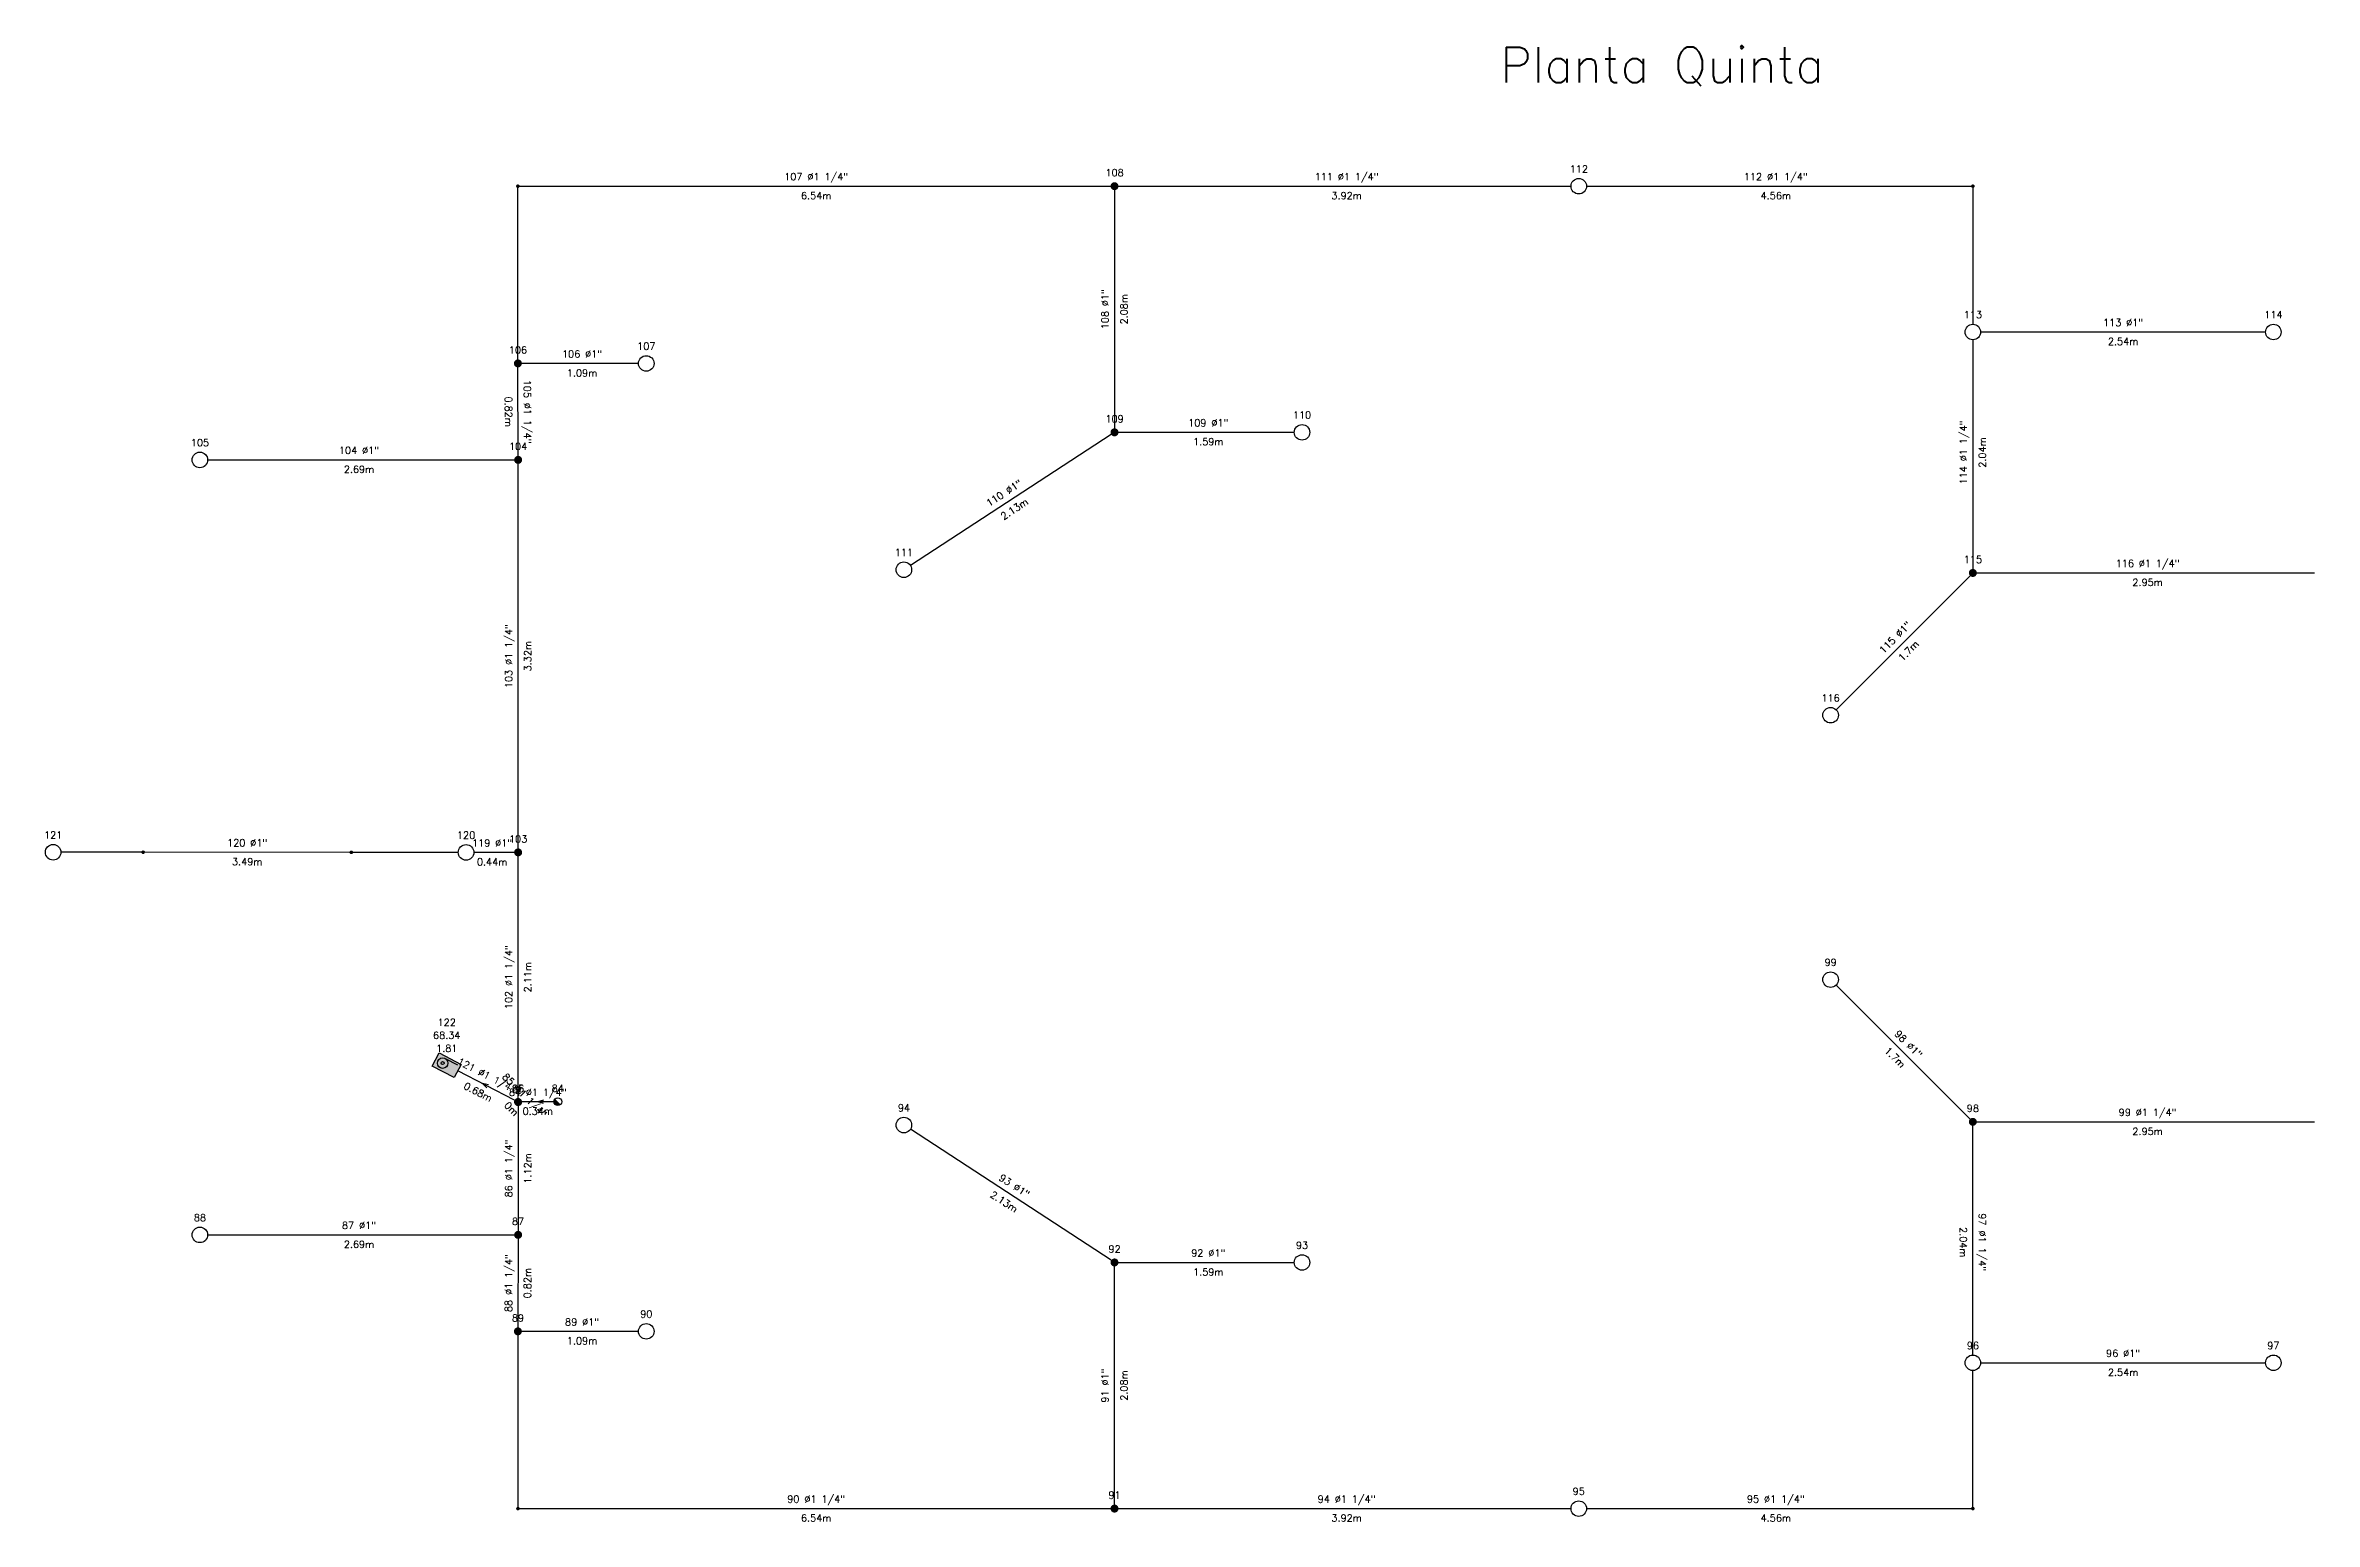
# Model space of a CAD drawing. Extents: x -4.3 to 30.7, y -1.3 to 83.8.
# Drawn here: x 3.34 to 22.52, y 43.25 to 55.72 of the extents above; entities that cross this region are included whole.
import ezdxf
from ezdxf.enums import TextEntityAlignment as Align

# ---------------------------------------------------------------- set-up
doc = ezdxf.new("R2010")
doc.units = 0
doc.header["$LTSCALE"] = 0.5
doc.layers.get('0').update_dxf_attribs({"linetype": 'CONTINUOUS'})
doc.styles.add('ROMANS', font='Romans', dxfattribs={"height": 2.5})

msp = doc.modelspace()

# ---------------------------------------------------------------- texts
at = {"color": 7, "linetype": 'CONTINUOUS', "style": 'ROMANS'}
msp.add_text('Planta Quinta', height=0.3, dxfattribs=at).set_placement((17, 55.709485), align=Align.TOP_CENTER)
at = {"layer": 'Capa0', "color": 94, "linetype": 'CONTINUOUS', "style": 'ROMANS'}
for s, p in [('108', (12.372285, 54.617739, 2.5)), ('112', (16.296289, 54.649614, 2.5)), ('107 Ø1 1/4"', (9.850972, 54.583989, 2.5)), ('111 Ø1 1/4"', (14.334287, 54.583989, 2.5)), ('112 Ø1 1/4"', (17.96165, 54.583989, 2.5)), ('113', (19.627035, 53.417343, 2.5)), ('113 Ø1"', (20.897035, 53.351718, 2.5)), ('114', (22.167035, 53.417343, 2.5)), ('106', (7.329658, 53.119941, 2.5)), ('106 Ø1"', (7.872192, 53.086191, 2.5)), ('107', (8.414726, 53.151816, 2.5)), ('109', (12.372285, 52.537739, 2.5)), ('109 Ø1"', (13.164858, 52.503989, 2.5)), ('110', (13.957431, 52.569614, 2.5)), ('105', (4.641822, 52.336466, 2.5)), ('104', (7.331632, 52.304597, 2.5)), ('111', (10.592285, 51.408538, 2.5)), ('115', (19.626851, 51.34929, 2.5)), ('116 Ø1 1/4"', (21.103975, 51.31554, 2.5)), ('116', (18.424769, 50.179083, 2.5)), ('121', (3.40177, 49.020936, 1.38)), ('120', (6.891743, 49.01963, 2.5)), ('119 Ø1"', (7.111688, 48.954005, 2.5)), ('103', (7.331632, 48.987755, 2.5)), ('99', (18.424769, 47.944764, 2.5)), ('68.34', (6.728264, 47.328084, 1.5)), ('122', (6.728264, 47.438084, 1.5)), ('1.81', (6.728264, 47.218084, 1.5)), ('84 Ø1 1/4"', (7.497395, 46.847057)), ('85', (7.330846, 46.87853, 1.5)), ('86', (7.331632, 46.877755, 2.5)), ('84', (7.666851, 46.880057)), ('94', (10.592285, 46.715309, 2.5)), ('98', (19.626851, 46.710807, 2.5)), ('99 Ø1 1/4"', (21.103975, 46.677057, 2.5)), ('88', (4.641822, 45.787381, 2.5)), ('87', (7.331632, 45.7555, 2.5)), ('92', (12.372285, 45.522358, 2.5)), ('92 Ø1"', (13.164858, 45.488608, 2.5)), ('93', (13.957431, 45.554233, 2.5)), ('89', (7.329658, 44.940156, 2.5)), ('89 Ø1"', (7.872192, 44.906406, 2.5)), ('90', (8.414726, 44.972031, 2.5)), ('96', (19.627035, 44.706504, 2.5)), ('96 Ø1"', (20.897035, 44.640879, 2.5)), ('97', (22.167035, 44.706504, 2.5)), ('90 Ø1 1/4"', (9.850972, 43.408608, 2.5)), ('91', (12.372285, 43.442358, 2.5)), ('94 Ø1 1/4"', (14.334287, 43.408608, 2.5)), ('95', (16.296289, 43.474233, 2.5)), ('95 Ø1 1/4"', (17.96165, 43.408608, 2.5))]:
    msp.add_text(s, height=0.06, dxfattribs=at).set_placement(p, align=Align.CENTER)
for s, p in [('6.54m', (9.850972, 54.483989, 2.5)), ('3.92m', (14.334287, 54.483989, 2.5)), ('4.56m', (17.96165, 54.483989, 2.5)), ('2.54m', (20.897035, 53.251718, 2.5)), ('1.09m', (7.872192, 52.986191, 2.5)), ('1.59m', (13.164858, 52.403989, 2.5)), ('2.95m', (21.103975, 51.21554, 2.5)), ('0.44m', (7.111688, 48.854005, 2.5)), ('0.34m', (7.497395, 46.747057)), ('2.95m', (21.103975, 46.577057, 2.5)), ('1.59m', (13.164858, 45.388608, 2.5)), ('1.09m', (7.872192, 44.806406, 2.5)), ('2.54m', (20.897035, 44.540879, 2.5)), ('6.54m', (9.850972, 43.308608, 2.5)), ('3.92m', (14.334287, 43.308608, 2.5)), ('4.56m', (17.96165, 43.308608, 2.5))]:
    msp.add_text(s, height=0.06, dxfattribs=at).set_placement(p, align=Align.TOP_CENTER)
for s, rotation, p in [('108 Ø1"', 90, (12.322285, 53.493989, 2.5)), ('105 Ø1 1/4"', 270.138692, (7.380645, 52.62864, 2.5)), ('114 Ø1 1/4"', 89.994817, (19.576943, 52.283633, 2.5)), ('104 Ø1"', 0.000139, (5.986727, 52.270844, 2.5)), ('110 Ø1"', 33.11599, (11.454968, 51.915329, 2.5)), ('115 Ø1"', 45, (18.990455, 50.699854, 2.5)), ('103 Ø1 1/4"', 90, (7.281632, 50.562426, 2.5)), ('120 Ø1"', 359.957481, (5.041781, 48.954658, 1.94)), ('102 Ø1 1/4"', 90, (7.281632, 47.849005, 2.5)), ('98 Ø1"', 315, (19.061165, 47.263453, 2.5)), ('121 Ø1 1/4"', 332.753468, (7.052446, 46.994384, 1.5)), ('85 Ø1 1/4"', 315.419321, (7.366335, 46.830006, 2)), ('86 Ø1 1/4"', 90, (7.281632, 46.232877, 2.5)), ('93 Ø1"', 326.88401, (11.509601, 46.061024, 2.5)), ('97 Ø1 1/4"', 270.005183, (19.676943, 45.608973, 2.5)), ('87 Ø1"', 359.999861, (5.986727, 45.721753, 2.5)), ('88 Ø1 1/4"', 89.861308, (7.280645, 45.264199, 2.5)), ('91 Ø1"', 90, (12.322285, 44.398608, 2.5))]:
    msp.add_text(s, height=0.06, rotation=rotation, dxfattribs=at).set_placement(p, align=Align.CENTER)
for s, rotation, p in [('2.08m', 90, (12.422285, 53.493989, 2.5)), ('0.82m', 270.138692, (7.280645, 52.628398, 2.5)), ('2.04m', 89.994817, (19.676943, 52.283624, 2.5)), ('2.69m', 0.000139, (5.986727, 52.170844, 2.5)), ('2.13m', 33.11599, (11.509601, 51.831573, 2.5)), ('3.32m', 90, (7.381632, 50.562426, 2.5)), ('1.7m', 45, (19.061165, 50.629144, 2.5)), ('3.49m', 359.957481, (5.041706, 48.854658, 1.94)), ('2.11m', 90, (7.381632, 47.849005, 2.5)), ('1.7m', 315, (18.990455, 47.192743, 2.5)), ('0.68m', 332.753468, (7.006664, 46.90548, 1.5)), ('0m', 315.419321, (7.296143, 46.758779, 2)), ('1.12m', 90, (7.381632, 46.232877, 2.5)), ('2.13m', 326.88401, (11.454968, 45.977268, 2.5)), ('2.04m', 270.005183, (19.576943, 45.608964, 2.5)), ('2.69m', 359.999861, (5.986727, 45.621753, 2.5)), ('0.82m', 89.861308, (7.380645, 45.263957, 2.5)), ('2.08m', 90, (12.422285, 44.398608, 2.5))]:
    msp.add_text(s, height=0.06, rotation=rotation, dxfattribs=at).set_placement(p, align=Align.TOP_CENTER)

# ---------------------------------------------------------------- blocks, each defined once
blk = doc.blocks.new('CONEXION_PLANTAS_IPCI')
at = {"color": 0, "linetype": 'CONTINUOUS'}
blk.add_circle((-0.004736, -0.005671), 1.5, dxfattribs=at)
for points in [[(-1.499779, 0.11617), (-1.504474, -0.033694), (0.363297, -1.459821), (0.216286, -1.489298)], [(-1.480147, 0.264817), (-1.499779, 0.11617), (0.506632, -1.415814), (0.363297, -1.459821)], [(-1.445772, 0.410761), (-1.480147, 0.264817), (0.644856, -1.357718), (0.506632, -1.415814)], [(-1.396999, 0.552544), (-1.445772, 0.410761), (0.77659, -1.286112), (0.644856, -1.357718)], [(-1.334315, 0.688749), (-1.396999, 0.552544), (0.900518, -1.201713), (0.77659, -1.286112)], [(-1.258346, 0.818016), (-1.334315, 0.688749), (1.0154, -1.105363), (0.900518, -1.201713)], [(-1.169852, 0.939054), (-1.258346, 0.818016), (1.047775, -1.074419), (1.0154, -1.105363)], [(-1.069716, 1.050651), (-1.169852, 0.939054), (-0.004736, -0.005671), (1.047775, -1.074419)], [(-1.504474, -0.033694), (-1.494184, -0.183278), (0.216286, -1.489298), (0.067066, -1.503952)], [(-1.494184, -0.183278), (-1.469012, -0.331087), (0.067066, -1.503952), (-0.082871, -1.503635)], [(-1.469012, -0.331087), (-1.429209, -0.475645), (-0.082871, -1.503635), (-0.232027, -1.488351)], [(-1.429209, -0.475645), (-1.375174, -0.615507), (-0.232027, -1.488351), (-0.378913, -1.458252)], [(-1.375174, -0.615507), (-1.307445, -0.749276), (-0.378913, -1.458252), (-0.52206, -1.41364)], [(-1.307445, -0.749276), (-1.226701, -0.875615), (-0.52206, -1.41364), (-0.660037, -1.35496)], [(-1.226701, -0.875615), (-1.133746, -0.993262), (-0.660037, -1.35496), (-0.791468, -1.282798)], [(-1.133746, -0.993262), (-1.029511, -1.101041), (-0.791468, -1.282798), (-0.915037, -1.197876)]]:
    blk.add_solid(points, dxfattribs=at)
blk = doc.blocks.new('BOCA_RELLENO_IPCI')
at = {"color": 0}
blk.add_solid([(-2, 1.2), (2, 1.2), (-2, -1.2), (2, -1.2)], dxfattribs=at)
blk = doc.blocks.new('BOCA_INCENDIOS_IPCI')
at = {"color": 0, "linetype": 'CONTINUOUS'}
for p, q in [((-2, 1.2), (2, 1.2)), ((-2, -1.2), (-2, 1.2)), ((-0.75, 0.85), (1.535532, 0.85)), ((2, 1.2), (2, -1.2)), ((2, -1.2), (-2, -1.2))]:
    blk.add_line(p, q, dxfattribs=at)
for radius in [0.85, 0.25]:
    blk.add_circle((-0.75, 0), radius, dxfattribs=at)
blk = doc.blocks.new('NUDO_PASO_IPCI')
at = {"color": 0, "linetype": 'CONTINUOUS'}
for points in [[(-0.742494, 0.10584), (-0.749351, 0.031185), (-0.748721, -0.043781), (-0.749351, 0.031185)], [(-0.728219, 0.179437), (-0.742494, 0.10584), (-0.74061, -0.118309), (-0.748721, -0.043781)], [(-0.706667, 0.251241), (-0.728219, 0.179437), (-0.725099, -0.191656), (-0.74061, -0.118309)], [(-0.678054, 0.320535), (-0.706667, 0.251241), (-0.702343, -0.263087), (-0.725099, -0.191656)], [(-0.642667, 0.386626), (-0.678054, 0.320535), (-0.672569, -0.33189), (-0.702343, -0.263087)], [(-0.600858, 0.448854), (-0.642667, 0.386626), (-0.636075, -0.397377), (-0.672569, -0.33189)], [(-0.553045, 0.506597), (-0.600858, 0.448854), (-0.593226, -0.458893), (-0.636075, -0.397377)], [(-0.499707, 0.559279), (-0.553045, 0.506597), (-0.544449, -0.515825), (-0.593226, -0.458893)], [(-0.441376, 0.606372), (-0.499707, 0.559279), (-0.490233, -0.567602), (-0.544449, -0.515825)], [(-0.378635, 0.647407), (-0.441376, 0.606372), (-0.431118, -0.613708), (-0.490233, -0.567602)], [(-0.31211, 0.681973), (-0.378635, 0.647407), (-0.367696, -0.653682), (-0.431118, -0.613708)], [(-0.242467, 0.709725), (-0.31211, 0.681973), (-0.300599, -0.687124), (-0.367696, -0.653682)], [(-0.170402, 0.730386), (-0.242467, 0.709725), (-0.2305, -0.713702), (-0.300599, -0.687124)], [(-0.096633, 0.743749), (-0.170402, 0.730386), (-0.158097, -0.733148), (-0.2305, -0.713702)], [(-0.0219, 0.74968), (-0.096633, 0.743749), (-0.084114, -0.745268), (-0.158097, -0.733148)], [(0.053053, 0.748121), (-0.0219, 0.74968), (-0.009291, -0.749942), (-0.084114, -0.745268)], [(0.127475, 0.739087), (0.053053, 0.748121), (0.065624, -0.747123), (-0.009291, -0.749942)], [(0.200624, 0.722669), (0.127475, 0.739087), (0.139884, -0.736839), (0.065624, -0.747123)], [(0.271768, 0.699029), (0.200624, 0.722669), (0.212747, -0.719193), (0.139884, -0.736839)], [(0.340197, 0.668406), (0.271768, 0.699029), (0.283483, -0.694361), (0.212747, -0.719193)], [(0.405227, 0.631103), (0.340197, 0.668406), (0.351388, -0.662591), (0.283483, -0.694361)], [(0.466207, 0.587495), (0.405227, 0.631103), (0.415781, -0.624201), (0.351388, -0.662591)], [(0.52253, 0.538017), (0.466207, 0.587495), (0.47602, -0.579573), (0.415781, -0.624201)], [(0.573632, 0.483163), (0.52253, 0.538017), (0.531502, -0.529155), (0.47602, -0.579573)], [(0.619002, 0.423482), (0.573632, 0.483163), (0.581674, -0.47345), (0.531502, -0.529155)], [(0.658187, 0.359569), (0.619002, 0.423482), (0.626035, -0.413014), (0.581674, -0.47345)], [(0.690796, 0.292064), (0.658187, 0.359569), (0.66414, -0.348452), (0.626035, -0.413014)], [(0.716502, 0.22164), (0.690796, 0.292064), (0.695609, -0.280407), (0.66414, -0.348452)], [(0.73505, 0.149002), (0.716502, 0.22164), (0.720128, -0.209562), (0.695609, -0.280407)], [(0.746253, 0.074875), (0.73505, 0.149002), (0.737451, -0.136622), (0.720128, -0.209562)], [(0.75, 0), (0.746253, 0.074875), (0.747407, -0.062317), (0.737451, -0.136622)]]:
    blk.add_solid(points, dxfattribs=at)
blk = doc.blocks.new('NUDO_DERIVACION_IPCI')
at = {"color": 0, "linetype": 'CONTINUOUS'}
for points in [[(-0.742494, 0.10584), (-0.749351, 0.031185), (-0.748721, -0.043781), (-0.749351, 0.031185)], [(-0.728219, 0.179437), (-0.742494, 0.10584), (-0.74061, -0.118309), (-0.748721, -0.043781)], [(-0.706667, 0.251241), (-0.728219, 0.179437), (-0.725099, -0.191656), (-0.74061, -0.118309)], [(-0.678054, 0.320535), (-0.706667, 0.251241), (-0.702343, -0.263087), (-0.725099, -0.191656)], [(-0.642667, 0.386626), (-0.678054, 0.320535), (-0.672569, -0.33189), (-0.702343, -0.263087)], [(-0.600858, 0.448854), (-0.642667, 0.386626), (-0.636075, -0.397377), (-0.672569, -0.33189)], [(-0.553045, 0.506597), (-0.600858, 0.448854), (-0.593226, -0.458893), (-0.636075, -0.397377)], [(-0.499707, 0.559279), (-0.553045, 0.506597), (-0.544449, -0.515825), (-0.593226, -0.458893)], [(-0.441376, 0.606372), (-0.499707, 0.559279), (-0.490233, -0.567602), (-0.544449, -0.515825)], [(-0.378635, 0.647407), (-0.441376, 0.606372), (-0.431118, -0.613708), (-0.490233, -0.567602)], [(-0.31211, 0.681973), (-0.378635, 0.647407), (-0.367696, -0.653682), (-0.431118, -0.613708)], [(-0.242467, 0.709725), (-0.31211, 0.681973), (-0.300599, -0.687124), (-0.367696, -0.653682)], [(-0.170402, 0.730386), (-0.242467, 0.709725), (-0.2305, -0.713702), (-0.300599, -0.687124)], [(-0.096633, 0.743749), (-0.170402, 0.730386), (-0.158097, -0.733148), (-0.2305, -0.713702)], [(-0.0219, 0.74968), (-0.096633, 0.743749), (-0.084114, -0.745268), (-0.158097, -0.733148)], [(0.053053, 0.748121), (-0.0219, 0.74968), (-0.009291, -0.749942), (-0.084114, -0.745268)], [(0.127475, 0.739087), (0.053053, 0.748121), (0.065624, -0.747123), (-0.009291, -0.749942)], [(0.200624, 0.722669), (0.127475, 0.739087), (0.139884, -0.736839), (0.065624, -0.747123)], [(0.271768, 0.699029), (0.200624, 0.722669), (0.212747, -0.719193), (0.139884, -0.736839)], [(0.340197, 0.668406), (0.271768, 0.699029), (0.283483, -0.694361), (0.212747, -0.719193)], [(0.405227, 0.631103), (0.340197, 0.668406), (0.351388, -0.662591), (0.283483, -0.694361)], [(0.466207, 0.587495), (0.405227, 0.631103), (0.415781, -0.624201), (0.351388, -0.662591)], [(0.52253, 0.538017), (0.466207, 0.587495), (0.47602, -0.579573), (0.415781, -0.624201)], [(0.573632, 0.483163), (0.52253, 0.538017), (0.531502, -0.529155), (0.47602, -0.579573)], [(0.619002, 0.423482), (0.573632, 0.483163), (0.581674, -0.47345), (0.531502, -0.529155)], [(0.658187, 0.359569), (0.619002, 0.423482), (0.626035, -0.413014), (0.581674, -0.47345)], [(0.690796, 0.292064), (0.658187, 0.359569), (0.66414, -0.348452), (0.626035, -0.413014)], [(0.716502, 0.22164), (0.690796, 0.292064), (0.695609, -0.280407), (0.66414, -0.348452)], [(0.73505, 0.149002), (0.716502, 0.22164), (0.720128, -0.209562), (0.695609, -0.280407)], [(0.746253, 0.074875), (0.73505, 0.149002), (0.737451, -0.136622), (0.720128, -0.209562)], [(0.75, 0), (0.746253, 0.074875), (0.747407, -0.062317), (0.737451, -0.136622)]]:
    blk.add_solid(points, dxfattribs=at)
blk = doc.blocks.new('ROCIADOR_AUTOMATICO_IPCI')
at = {"color": 0, "linetype": 'CONTINUOUS'}
blk.add_circle((-0.004736, -0.005671), 1.5, dxfattribs=at)

# ---------------------------------------------------------------- linework, layer by layer
at = {"layer": 'Capa0', "color": 94, "linetype": 'CONTINUOUS'}
for p, q in [((7.329658, 53.069941, 2.5), (7.329658, 54.518989, 2.5)), ((7.344658, 54.533989, 2.5), (12.338535, 54.533989, 2.5)), ((12.372285, 54.500239, 2.5), (12.372285, 52.487739, 2.5)), ((12.406035, 54.533989, 2.5), (16.230664, 54.533989, 2.5)), ((16.361914, 54.533989, 2.5), (19.612012, 54.533989, 2.5)), ((19.627012, 54.518989, 2.5), (19.627034, 53.367343, 2.5)), ((19.627029, 53.236093, 2.5), (19.626854, 51.29929, 2.5)), ((19.69266, 53.301718, 2.5), (22.10141, 53.301718, 2.5)), ((7.33155, 52.254597, 2.5), (7.32974, 53.002441, 2.5)), ((8.349101, 53.036191, 2.5), (7.363408, 53.036191, 2.5)), ((12.344017, 52.43555, 2.5), (10.64725, 51.328766, 2.5)), ((12.406035, 52.453989, 2.5), (13.891806, 52.453989, 2.5)), ((4.707447, 52.220841, 2.5), (7.297882, 52.220847, 2.5)), ((7.331632, 48.937755, 2.5), (7.331632, 52.187097, 2.5)), ((19.602986, 51.241675, 2.5), (18.471173, 50.109862, 2.5)), ((19.660601, 51.26554, 2.5), (22.515475, 51.26554, 2.5)), ((4.146744, 48.905311, 1.38), (3.467395, 48.905311, 1.38)), ((5.906743, 48.904016, 2.5), (4.176744, 48.9053, 1.38)), ((6.826118, 48.904005, 2.5), (5.936743, 48.904005, 2.5)), ((7.297882, 48.904005, 2.5), (6.957368, 48.904005, 2.5)), ((7.331632, 46.827755, 2.5), (7.331632, 48.870255, 2.5)), ((19.602986, 46.650922, 2.5), (18.471173, 47.782735, 2.5)), ((7.300841, 46.810231, 1.5), (6.821615, 47.057012, 1.5)), ((7.067598, 46.914594, 1.5), (7.029555, 46.949932, 1.5)), ((7.080417, 46.939487, 1.5), (7.029555, 46.949932, 1.5)), ((7.547395, 46.811057), (7.497395, 46.797057)), ((7.32794, 46.797057), (7.330846, 46.79478, 1.5)), ((7.330846, 46.79478, 1.5), (7.331632, 46.794005, 2.5)), ((7.331632, 46.760255, 2.5), (7.331632, 45.7055, 2.5)), ((7.633851, 46.797057), (7.34294, 46.797057)), ((7.547395, 46.783057), (7.497395, 46.797057)), ((19.660601, 46.627057, 2.5), (22.515475, 46.627057, 2.5)), ((12.344017, 45.457047, 2.5), (10.64725, 46.56383, 2.5)), ((19.627029, 44.656504, 2.5), (19.626854, 46.593307, 2.5)), ((4.707447, 45.671756, 2.5), (7.297882, 45.67175, 2.5)), ((7.33155, 45.638, 2.5), (7.32974, 44.890156, 2.5)), ((12.372285, 43.392358, 2.5), (12.372285, 45.404858, 2.5)), ((12.406035, 45.438608, 2.5), (13.891806, 45.438608, 2.5)), ((7.329658, 44.822656, 2.5), (7.329658, 43.373608, 2.5)), ((8.349101, 44.856406, 2.5), (7.363408, 44.856406, 2.5)), ((19.627012, 43.373608, 2.5), (19.627034, 44.525254, 2.5)), ((19.69266, 44.590879, 2.5), (22.10141, 44.590879, 2.5)), ((7.344658, 43.358608, 2.5), (12.338535, 43.358608, 2.5)), ((12.406035, 43.358608, 2.5), (16.230664, 43.358608, 2.5)), ((16.361914, 43.358608, 2.5), (19.612012, 43.358608, 2.5))]:
    msp.add_line(p, q, dxfattribs=at)

# ---------------------------------------------------------------- block references
for name, p, xscale, yscale in [('NUDO_PASO_IPCI', (7.329658, 54.533989, 2.5), 0.02, 0.02), ('NUDO_DERIVACION_IPCI', (12.372285, 54.533989, 2.5), 0.045, 0.045), ('ROCIADOR_AUTOMATICO_IPCI', (16.296289, 54.533989, 2.5), 0.04375, 0.04375), ('NUDO_PASO_IPCI', (19.627012, 54.533989, 2.5), 0.02, 0.02), ('ROCIADOR_AUTOMATICO_IPCI', (19.627035, 53.301718, 2.5), 0.04375, 0.04375), ('ROCIADOR_AUTOMATICO_IPCI', (22.167035, 53.301718, 2.5), 0.04375, 0.04375), ('NUDO_DERIVACION_IPCI', (7.329658, 53.036191, 2.5), 0.045, 0.045), ('ROCIADOR_AUTOMATICO_IPCI', (8.414726, 53.036191, 2.5), 0.04375, 0.04375), ('NUDO_DERIVACION_IPCI', (12.372285, 52.453989, 2.5), 0.045, 0.045), ('ROCIADOR_AUTOMATICO_IPCI', (13.957431, 52.453989, 2.5), 0.04375, 0.04375), ('ROCIADOR_AUTOMATICO_IPCI', (4.641822, 52.220841, 2.5), 0.04375, 0.04375), ('NUDO_DERIVACION_IPCI', (7.331632, 52.220847, 2.5), 0.045, 0.045), ('ROCIADOR_AUTOMATICO_IPCI', (10.592285, 51.292913, 2.5), 0.04375, 0.04375), ('NUDO_DERIVACION_IPCI', (19.626851, 51.26554, 2.5), 0.045, 0.045), ('ROCIADOR_AUTOMATICO_IPCI', (18.424769, 50.063458, 2.5), 0.04375, 0.04375), ('ROCIADOR_AUTOMATICO_IPCI', (3.40177, 48.905311, 1.38), 0.04375, 0.04375), ('NUDO_PASO_IPCI', (4.161744, 48.905311, 1.38), 0.02, 0.02), ('NUDO_PASO_IPCI', (5.921743, 48.904005, 2.5), 0.02, 0.02), ('ROCIADOR_AUTOMATICO_IPCI', (6.891743, 48.904005, 2.5), 0.04375, 0.04375), ('NUDO_DERIVACION_IPCI', (7.331632, 48.904005, 2.5), 0.045, 0.045), ('ROCIADOR_AUTOMATICO_IPCI', (18.424769, 47.829139, 2.5), 0.04375, 0.04375), ('NUDO_DERIVACION_IPCI', (7.330846, 46.79478, 1.5), 0.045, 0.045), ('NUDO_DERIVACION_IPCI', (7.331632, 46.794005, 2.5), 0.045, 0.045), ('NUDO_PASO_IPCI', (7.32794, 46.797057), 0.02, 0.02), ('CONEXION_PLANTAS_IPCI', (7.666851, 46.797057), 0.022, 0.022), ('ROCIADOR_AUTOMATICO_IPCI', (10.592285, 46.599684, 2.5), 0.04375, 0.04375), ('NUDO_DERIVACION_IPCI', (19.626851, 46.627057, 2.5), 0.045, 0.045), ('ROCIADOR_AUTOMATICO_IPCI', (4.641822, 45.671756, 2.5), 0.04375, 0.04375), ('NUDO_DERIVACION_IPCI', (7.331632, 45.67175, 2.5), 0.045, 0.045), ('NUDO_DERIVACION_IPCI', (12.372285, 45.438608, 2.5), 0.045, 0.045), ('ROCIADOR_AUTOMATICO_IPCI', (13.957431, 45.438608, 2.5), 0.04375, 0.04375), ('NUDO_DERIVACION_IPCI', (7.329658, 44.856406, 2.5), 0.045, 0.045), ('ROCIADOR_AUTOMATICO_IPCI', (8.414726, 44.856406, 2.5), 0.04375, 0.04375), ('ROCIADOR_AUTOMATICO_IPCI', (19.627035, 44.590879, 2.5), 0.04375, 0.04375), ('ROCIADOR_AUTOMATICO_IPCI', (22.167035, 44.590879, 2.5), 0.04375, 0.04375), ('NUDO_PASO_IPCI', (7.329658, 43.358608, 2.5), 0.02, 0.02), ('NUDO_DERIVACION_IPCI', (12.372285, 43.358608, 2.5), 0.045, 0.045), ('ROCIADOR_AUTOMATICO_IPCI', (16.296289, 43.358608, 2.5), 0.04375, 0.04375), ('NUDO_PASO_IPCI', (19.627012, 43.358608, 2.5), 0.02, 0.02)]:
    msp.add_blockref(name, p, dxfattribs=dict(at, xscale=xscale, yscale=yscale))
at = {"layer": 'Capa0', "color": 4, "linetype": 'CONTINUOUS', "xscale": 0.0525, "yscale": 0.0525, "rotation": 332.5}
msp.add_blockref('BOCA_RELLENO_IPCI', (6.728264, 47.105084, 1.5), dxfattribs=at)
at = {"layer": 'Capa0', "color": 94, "linetype": 'CONTINUOUS', "xscale": 0.0525, "yscale": 0.0525, "rotation": 332.5}
msp.add_blockref('BOCA_INCENDIOS_IPCI', (6.728264, 47.105084, 1.5), dxfattribs=at)

msp.set_redraw_order([(e.dxf.handle, doc.entitydb.next_handle()) for e in msp.query("TEXT MTEXT ATTDEF DIMENSION ARC_DIMENSION")])  # texts and dimensions are drawn at this point

doc.saveas('drawing.dxf')
